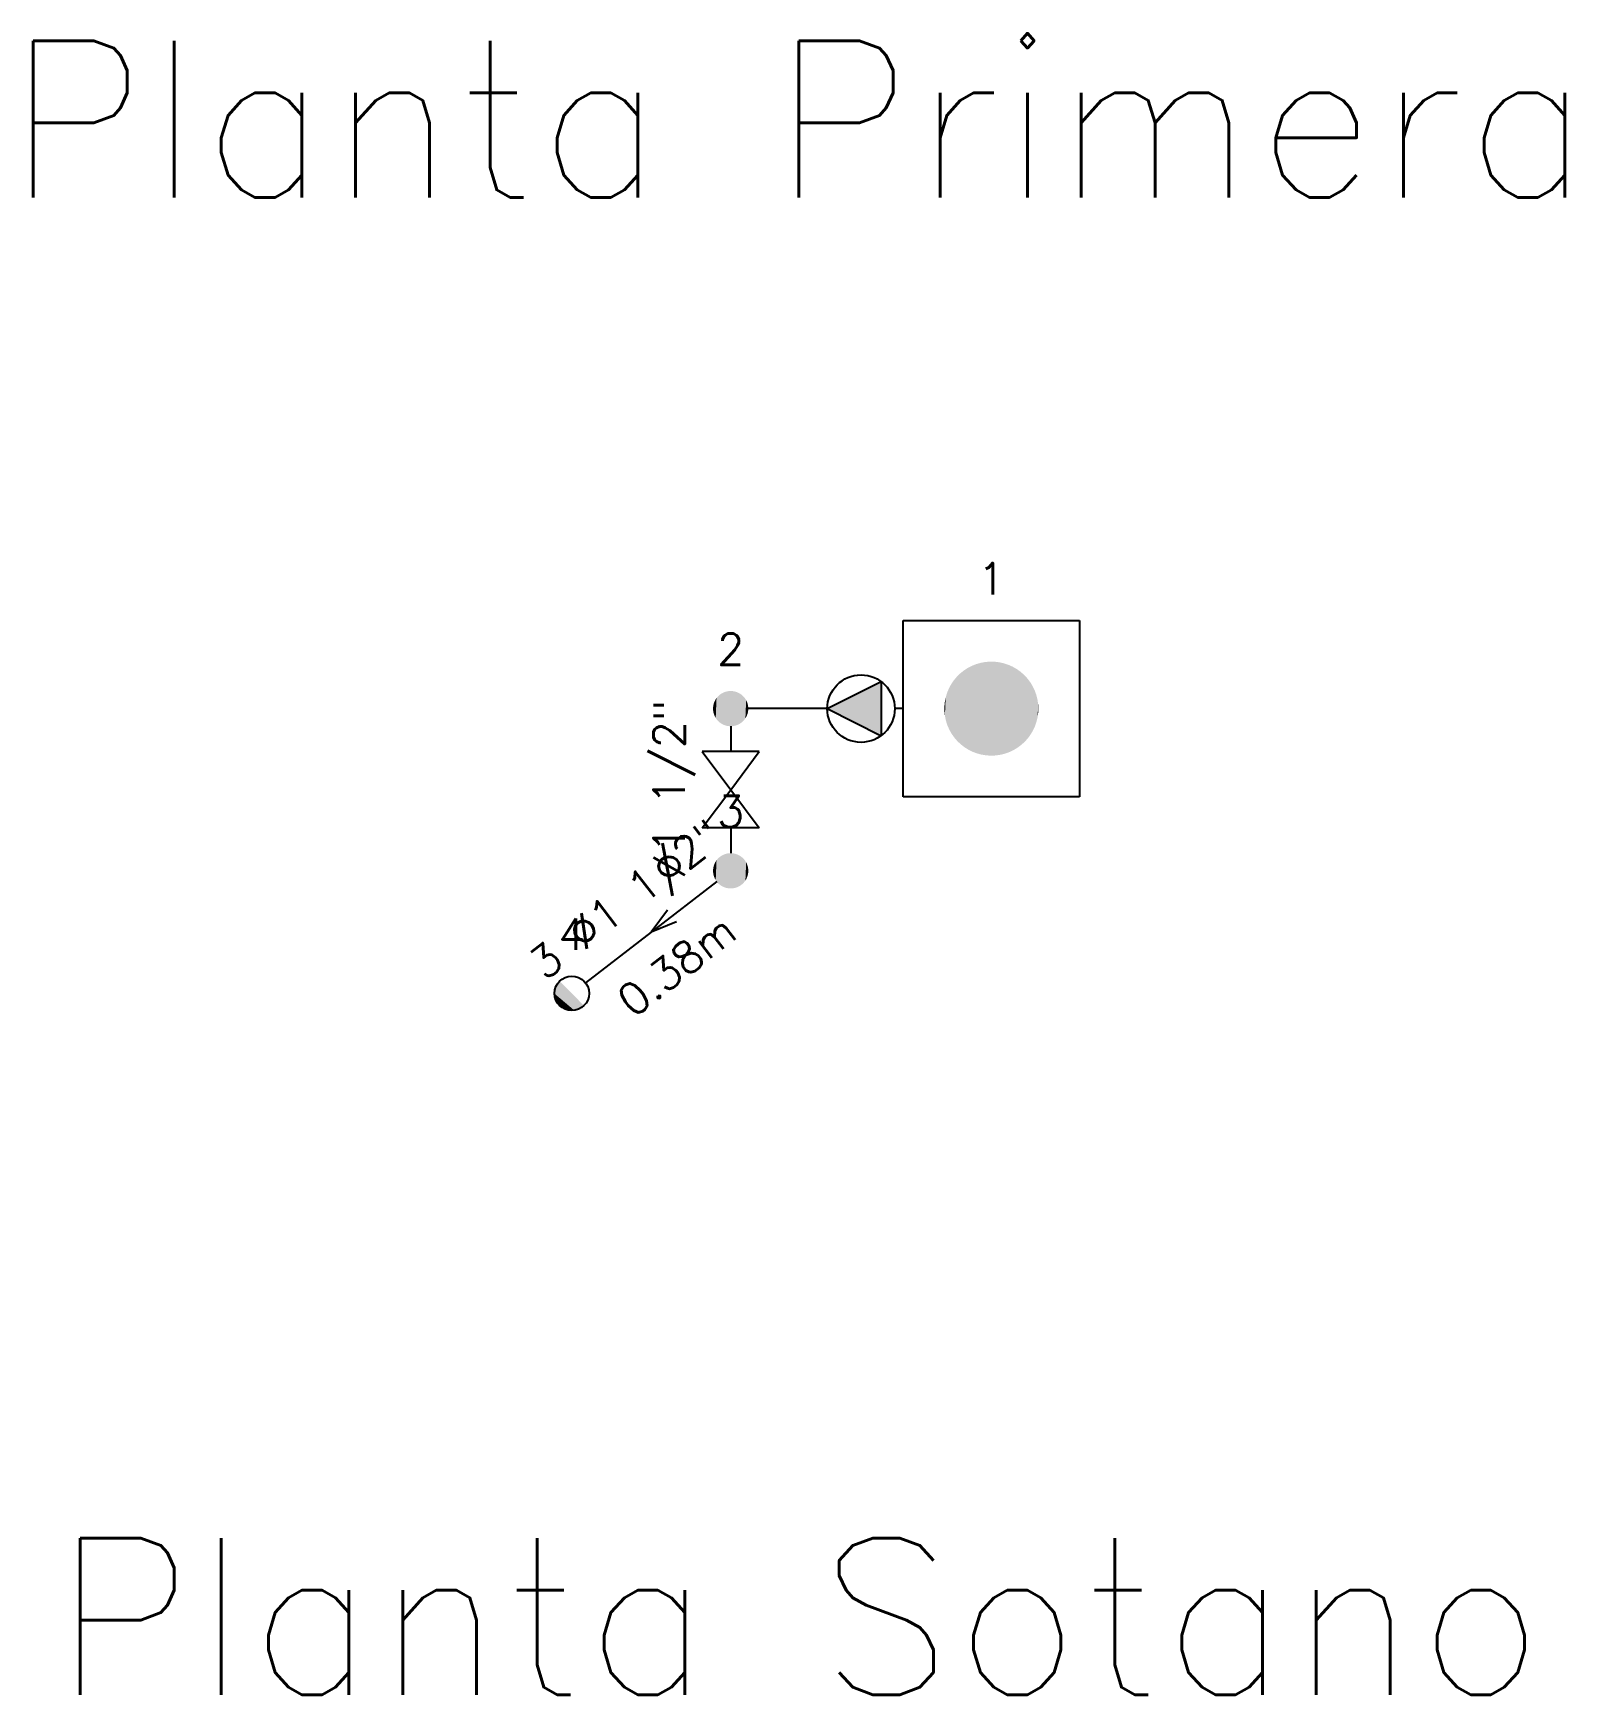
# Model space of a CAD drawing. Extents: x -4.3 to 30.7, y -1.3 to 87.7.
# Drawn here: x 15.534 to 18.466, y -1.3 to 1.88 of the extents above; entities that cross this region are included whole.
import ezdxf
from ezdxf.enums import TextEntityAlignment as Align

# ---------------------------------------------------------------- set-up
doc = ezdxf.new("R2010")
doc.units = 0
doc.header["$LTSCALE"] = 0.5
doc.layers.get('0').update_dxf_attribs({"linetype": 'CONTINUOUS'})
for name, color, linetype in [('TEXTO_NUDOS', 7, 'CONTINUOUS'), ('TEXTO_RAMAS', 7, 'CONTINUOUS'), ('UNIFILAR', 7, 'CONTINUOUS')]:
    doc.layers.add(name, color=color, linetype=linetype)
doc.styles.add('ROMANS', font='Romans', dxfattribs={"height": 2.5})

msp = doc.modelspace()

# ---------------------------------------------------------------- texts
at = {"color": 7, "linetype": 'CONTINUOUS', "style": 'ROMANS'}
for s, p in [('Planta Primera', (17, 1.865847)), ('Planta Sotano', (17, -1))]:
    msp.add_text(s, height=0.3, dxfattribs=at).set_placement(p, align=Align.TOP_CENTER)
at = {"layer": 'TEXTO_NUDOS', "color": 94, "linetype": 'CONTINUOUS', "style": 'ROMANS'}
for s, p in [('1', (17.368193, 0.806179)), ('2', (16.869223, 0.671179)), ('3', (16.869223, 0.360773)), ('4', (16.565249, 0.125588))]:
    msp.add_text(s, height=0.06, dxfattribs=at).set_placement(p, align=Align.CENTER)
at = {"layer": 'TEXTO_RAMAS', "color": 94, "linetype": 'CONTINUOUS', "style": 'ROMANS'}
for s, rotation, p in [('Ø1 1/2"', 90, (16.781259, 0.432226)), ('3 Ø1 1/2"', 37.640593, (16.686701, 0.199398))]:
    msp.add_text(s, height=0.06, rotation=rotation, dxfattribs=at).set_placement(p, align=Align.CENTER)
msp.add_text('0.38m', height=0.06, rotation=37.640593, dxfattribs=at).set_placement((16.747771, 0.120213), align=Align.TOP_CENTER)

# ---------------------------------------------------------------- blocks, each defined once
blk = doc.blocks.new('NUDO_DERIVACION_IPCI')
at = {"color": 0, "linetype": 'CONTINUOUS'}
for points in [[(-0.242467, 0.709725), (-0.31211, 0.681973), (-0.300599, -0.687124), (-0.367696, -0.653682)], [(-0.170402, 0.730386), (-0.242467, 0.709725), (-0.2305, -0.713702), (-0.300599, -0.687124)], [(-0.096633, 0.743749), (-0.170402, 0.730386), (-0.158097, -0.733148), (-0.2305, -0.713702)], [(-0.0219, 0.74968), (-0.096633, 0.743749), (-0.084114, -0.745268), (-0.158097, -0.733148)], [(0.053053, 0.748121), (-0.0219, 0.74968), (-0.009291, -0.749942), (-0.084114, -0.745268)], [(0.127475, 0.739087), (0.053053, 0.748121), (0.065624, -0.747123), (-0.009291, -0.749942)], [(0.200624, 0.722669), (0.127475, 0.739087), (0.139884, -0.736839), (0.065624, -0.747123)], [(0.271768, 0.699029), (0.200624, 0.722669), (0.212747, -0.719193), (0.139884, -0.736839)], [(-0.742494, 0.10584), (-0.749351, 0.031185), (-0.748721, -0.043781), (-0.749351, 0.031185)], [(-0.728219, 0.179437), (-0.742494, 0.10584), (-0.74061, -0.118309), (-0.748721, -0.043781)], [(-0.706667, 0.251241), (-0.728219, 0.179437), (-0.725099, -0.191656), (-0.74061, -0.118309)], [(-0.678054, 0.320535), (-0.706667, 0.251241), (-0.702343, -0.263087), (-0.725099, -0.191656)], [(-0.642667, 0.386626), (-0.678054, 0.320535), (-0.672569, -0.33189), (-0.702343, -0.263087)], [(-0.600858, 0.448854), (-0.642667, 0.386626), (-0.636075, -0.397377), (-0.672569, -0.33189)], [(-0.553045, 0.506597), (-0.600858, 0.448854), (-0.593226, -0.458893), (-0.636075, -0.397377)], [(-0.499707, 0.559279), (-0.553045, 0.506597), (-0.544449, -0.515825), (-0.593226, -0.458893)], [(-0.441376, 0.606372), (-0.499707, 0.559279), (-0.490233, -0.567602), (-0.544449, -0.515825)], [(-0.378635, 0.647407), (-0.441376, 0.606372), (-0.431118, -0.613708), (-0.490233, -0.567602)], [(-0.31211, 0.681973), (-0.378635, 0.647407), (-0.367696, -0.653682), (-0.431118, -0.613708)], [(0.340197, 0.668406), (0.271768, 0.699029), (0.283483, -0.694361), (0.212747, -0.719193)], [(0.405227, 0.631103), (0.340197, 0.668406), (0.351388, -0.662591), (0.283483, -0.694361)], [(0.466207, 0.587495), (0.405227, 0.631103), (0.415781, -0.624201), (0.351388, -0.662591)], [(0.52253, 0.538017), (0.466207, 0.587495), (0.47602, -0.579573), (0.415781, -0.624201)], [(0.573632, 0.483163), (0.52253, 0.538017), (0.531502, -0.529155), (0.47602, -0.579573)], [(0.619002, 0.423482), (0.573632, 0.483163), (0.581674, -0.47345), (0.531502, -0.529155)], [(0.658187, 0.359569), (0.619002, 0.423482), (0.626035, -0.413014), (0.581674, -0.47345)], [(0.690796, 0.292064), (0.658187, 0.359569), (0.66414, -0.348452), (0.626035, -0.413014)], [(0.716502, 0.22164), (0.690796, 0.292064), (0.695609, -0.280407), (0.66414, -0.348452)], [(0.73505, 0.149002), (0.716502, 0.22164), (0.720128, -0.209562), (0.695609, -0.280407)], [(0.746253, 0.074875), (0.73505, 0.149002), (0.737451, -0.136622), (0.720128, -0.209562)], [(0.75, 0), (0.746253, 0.074875), (0.747407, -0.062317), (0.737451, -0.136622)]]:
    blk.add_solid(points, dxfattribs=at)
blk = doc.blocks.new('CONEXION_PLANTAS_IPCI')
at = {"color": 0, "linetype": 'CONTINUOUS'}
blk.add_circle((-0.004736, -0.005671), 1.5, dxfattribs=at)
for points in [[(-1.499779, 0.11617), (-1.504474, -0.033694), (0.363297, -1.459821), (0.216286, -1.489298)], [(-1.480147, 0.264817), (-1.499779, 0.11617), (0.506632, -1.415814), (0.363297, -1.459821)], [(-1.445772, 0.410761), (-1.480147, 0.264817), (0.644856, -1.357718), (0.506632, -1.415814)], [(-1.396999, 0.552544), (-1.445772, 0.410761), (0.77659, -1.286112), (0.644856, -1.357718)], [(-1.334315, 0.688749), (-1.396999, 0.552544), (0.900518, -1.201713), (0.77659, -1.286112)], [(-1.258346, 0.818016), (-1.334315, 0.688749), (1.0154, -1.105363), (0.900518, -1.201713)], [(-1.169852, 0.939054), (-1.258346, 0.818016), (1.047775, -1.074419), (1.0154, -1.105363)], [(-1.069716, 1.050651), (-1.169852, 0.939054), (-0.004736, -0.005671), (1.047775, -1.074419)], [(-1.504474, -0.033694), (-1.494184, -0.183278), (0.216286, -1.489298), (0.067066, -1.503952)], [(-1.494184, -0.183278), (-1.469012, -0.331087), (0.067066, -1.503952), (-0.082871, -1.503635)], [(-1.469012, -0.331087), (-1.429209, -0.475645), (-0.082871, -1.503635), (-0.232027, -1.488351)], [(-1.429209, -0.475645), (-1.375174, -0.615507), (-0.232027, -1.488351), (-0.378913, -1.458252)], [(-1.375174, -0.615507), (-1.307445, -0.749276), (-0.378913, -1.458252), (-0.52206, -1.41364)], [(-1.307445, -0.749276), (-1.226701, -0.875615), (-0.52206, -1.41364), (-0.660037, -1.35496)], [(-1.226701, -0.875615), (-1.133746, -0.993262), (-0.660037, -1.35496), (-0.791468, -1.282798)], [(-1.133746, -0.993262), (-1.029511, -1.101041), (-0.791468, -1.282798), (-0.915037, -1.197876)]]:
    blk.add_solid(points, dxfattribs=at)
blk = doc.blocks.new('DEPOSITO_ACUMULADOR_IPCI')
at = {"color": 0, "linetype": 'CONTINUOUS'}
for p, q in [((-1.125, 1.125), (1.125, 1.125)), ((-1.125, -1.125), (-1.125, 1.125)), ((1.125, 1.125), (1.125, -1.125)), ((1.125, -1.125), (-1.125, -1.125))]:
    blk.add_line(p, q, dxfattribs=at)
for points in [[(-0.399766, 0.447423), (-0.442436, 0.405278), (-0.435559, -0.41266), (-0.474581, -0.367115)], [(-0.353101, 0.485098), (-0.399766, 0.447423), (-0.392186, -0.454082), (-0.435559, -0.41266)], [(-0.302908, 0.517926), (-0.353101, 0.485098), (-0.344894, -0.490966), (-0.392186, -0.454082)], [(-0.249688, 0.545578), (-0.302908, 0.517926), (-0.294156, -0.522946), (-0.344894, -0.490966)], [(-0.193974, 0.56778), (-0.249688, 0.545578), (-0.240479, -0.5497), (-0.294156, -0.522946)], [(-0.136321, 0.584309), (-0.193974, 0.56778), (-0.1844, -0.570961), (-0.240479, -0.5497)], [(-0.077307, 0.594999), (-0.136321, 0.584309), (-0.126477, -0.586518), (-0.1844, -0.570961)], [(-0.01752, 0.599744), (-0.077307, 0.594999), (-0.067291, -0.596215), (-0.126477, -0.586518)], [(0.042442, 0.598497), (-0.01752, 0.599744), (-0.007433, -0.599954), (-0.067291, -0.596215)], [(0.10198, 0.59127), (0.042442, 0.598497), (0.052499, -0.597699), (-0.007433, -0.599954)], [(0.160499, 0.578135), (0.10198, 0.59127), (0.111907, -0.589472), (0.052499, -0.597699)], [(0.217415, 0.559223), (0.160499, 0.578135), (0.170197, -0.575355), (0.111907, -0.589472)], [(0.272158, 0.534724), (0.217415, 0.559223), (0.226787, -0.555489), (0.170197, -0.575355)], [(0.324181, 0.504883), (0.272158, 0.534724), (0.28111, -0.530073), (0.226787, -0.555489)], [(0.372966, 0.469996), (0.324181, 0.504883), (0.332625, -0.49936), (0.28111, -0.530073)], [(0.418024, 0.430414), (0.372966, 0.469996), (0.380816, -0.463659), (0.332625, -0.49936)], [(0.458905, 0.386531), (0.418024, 0.430414), (0.425202, -0.423324), (0.380816, -0.463659)], [(-0.542443, 0.256428), (-0.565333, 0.200993), (-0.561874, -0.21047), (-0.580079, -0.153325)], [(-0.514133, 0.309301), (-0.542443, 0.256428), (-0.538055, -0.265512), (-0.561874, -0.21047)], [(-0.480686, 0.359083), (-0.514133, 0.309301), (-0.50886, -0.317902), (-0.538055, -0.265512)], [(-0.442436, 0.405278), (-0.480686, 0.359083), (-0.474581, -0.367115), (-0.50886, -0.317902)], [(0.495201, 0.338786), (0.458905, 0.386531), (0.46534, -0.37876), (0.425202, -0.423324)], [(0.52655, 0.287655), (0.495201, 0.338786), (0.500828, -0.330411), (0.46534, -0.37876)], [(0.552637, 0.233651), (0.52655, 0.287655), (0.531312, -0.278761), (0.500828, -0.330411)], [(0.573202, 0.177312), (0.552637, 0.233651), (0.556487, -0.224326), (0.531312, -0.278761)], [(-0.593996, 0.084672), (-0.599481, 0.024948), (-0.598977, -0.035025), (-0.599481, 0.024948)], [(-0.582575, 0.14355), (-0.593996, 0.084672), (-0.592488, -0.094647), (-0.598977, -0.035025)], [(-0.565333, 0.200993), (-0.582575, 0.14355), (-0.580079, -0.153325), (-0.592488, -0.094647)], [(0.58804, 0.119202), (0.573202, 0.177312), (0.576102, -0.167649), (0.556487, -0.224326)], [(0.597003, 0.0599), (0.58804, 0.119202), (0.589961, -0.109297), (0.576102, -0.167649)], [(0.6, 0), (0.597003, 0.0599), (0.597925, -0.049854), (0.589961, -0.109297)]]:
    blk.add_solid(points, dxfattribs=at)
blk = doc.blocks.new('LLAVE_PASO_IPCI')
at = {"color": 0, "linetype": 'CONTINUOUS'}
for p, q in [((-0.056294, -0.042034), (-0.056294, 0.042034)), ((-0.056294, 0.042034), (0, 0)), ((0.056294, 0.042034), (0, 0)), ((0.056294, -0.042034), (0.056294, 0.042034)), ((0, 0), (-0.056294, -0.042034)), ((0, 0), (0.056294, -0.042034))]:
    blk.add_line(p, q, dxfattribs=at)
blk = doc.blocks.new('BOMBA_MARCHA_IPCI')
at = {"color": 0, "linetype": 'CONTINUOUS'}
for p, q in [((-0.055041, -0.073935), (-0.055041, 0.073935)), ((0.092173, 0), (-0.055041, 0.073935)), ((0.092173, 0), (-0.055041, -0.073935))]:
    blk.add_line(p, q, dxfattribs=at)
blk.add_circle((0, 0), 0.092173, dxfattribs=at)
blk.add_solid([(-0.055041, -0.073935), (-0.055041, 0.073935), (0.092173, 0), (-0.055041, 0.073935)], dxfattribs=at)

# ---------------------------------------------------------------- linework, layer by layer
at = {"layer": 'UNIFILAR', "color": 94, "linetype": 'CONTINUOUS'}
for p, q in [((17.054168, 0.587429), (16.902973, 0.587429)), ((17.199443, 0.587429), (17.183248, 0.587429)), ((16.869223, 0.553679), (16.869223, 0.505191)), ((16.869223, 0.359261), (16.869223, 0.310773)), ((16.842498, 0.256412), (16.59138, 0.062741)), ((16.748279, 0.201427), (16.717236, 0.159806)), ((16.765379, 0.179255), (16.717236, 0.159806))]:
    msp.add_line(p, q, dxfattribs=at)

# ---------------------------------------------------------------- block references
for name, p, xscale, yscale in [('DEPOSITO_ACUMULADOR_IPCI', (17.368193, 0.587429), 0.15, 0.15), ('NUDO_DERIVACION_IPCI', (16.869223, 0.587429), 0.045, 0.045), ('NUDO_DERIVACION_IPCI', (16.869223, 0.277023), 0.045, 0.045), ('CONEXION_PLANTAS_IPCI', (16.565249, 0.042588), 0.022, 0.022)]:
    msp.add_blockref(name, p, dxfattribs=dict(at, xscale=xscale, yscale=yscale))
for name, p, xscale, yscale, rotation in [('BOMBA_MARCHA_IPCI', (17.118708, 0.587429), 0.7, 0.7, 180), ('LLAVE_PASO_IPCI', (16.869223, 0.432226), 1.296, 1.296, 90)]:
    msp.add_blockref(name, p, dxfattribs=dict(at, xscale=xscale, yscale=yscale, rotation=rotation))

msp.set_redraw_order([(e.dxf.handle, doc.entitydb.next_handle()) for e in msp.query("TEXT MTEXT ATTDEF DIMENSION ARC_DIMENSION")])  # texts and dimensions are drawn at this point

doc.saveas('drawing.dxf')
